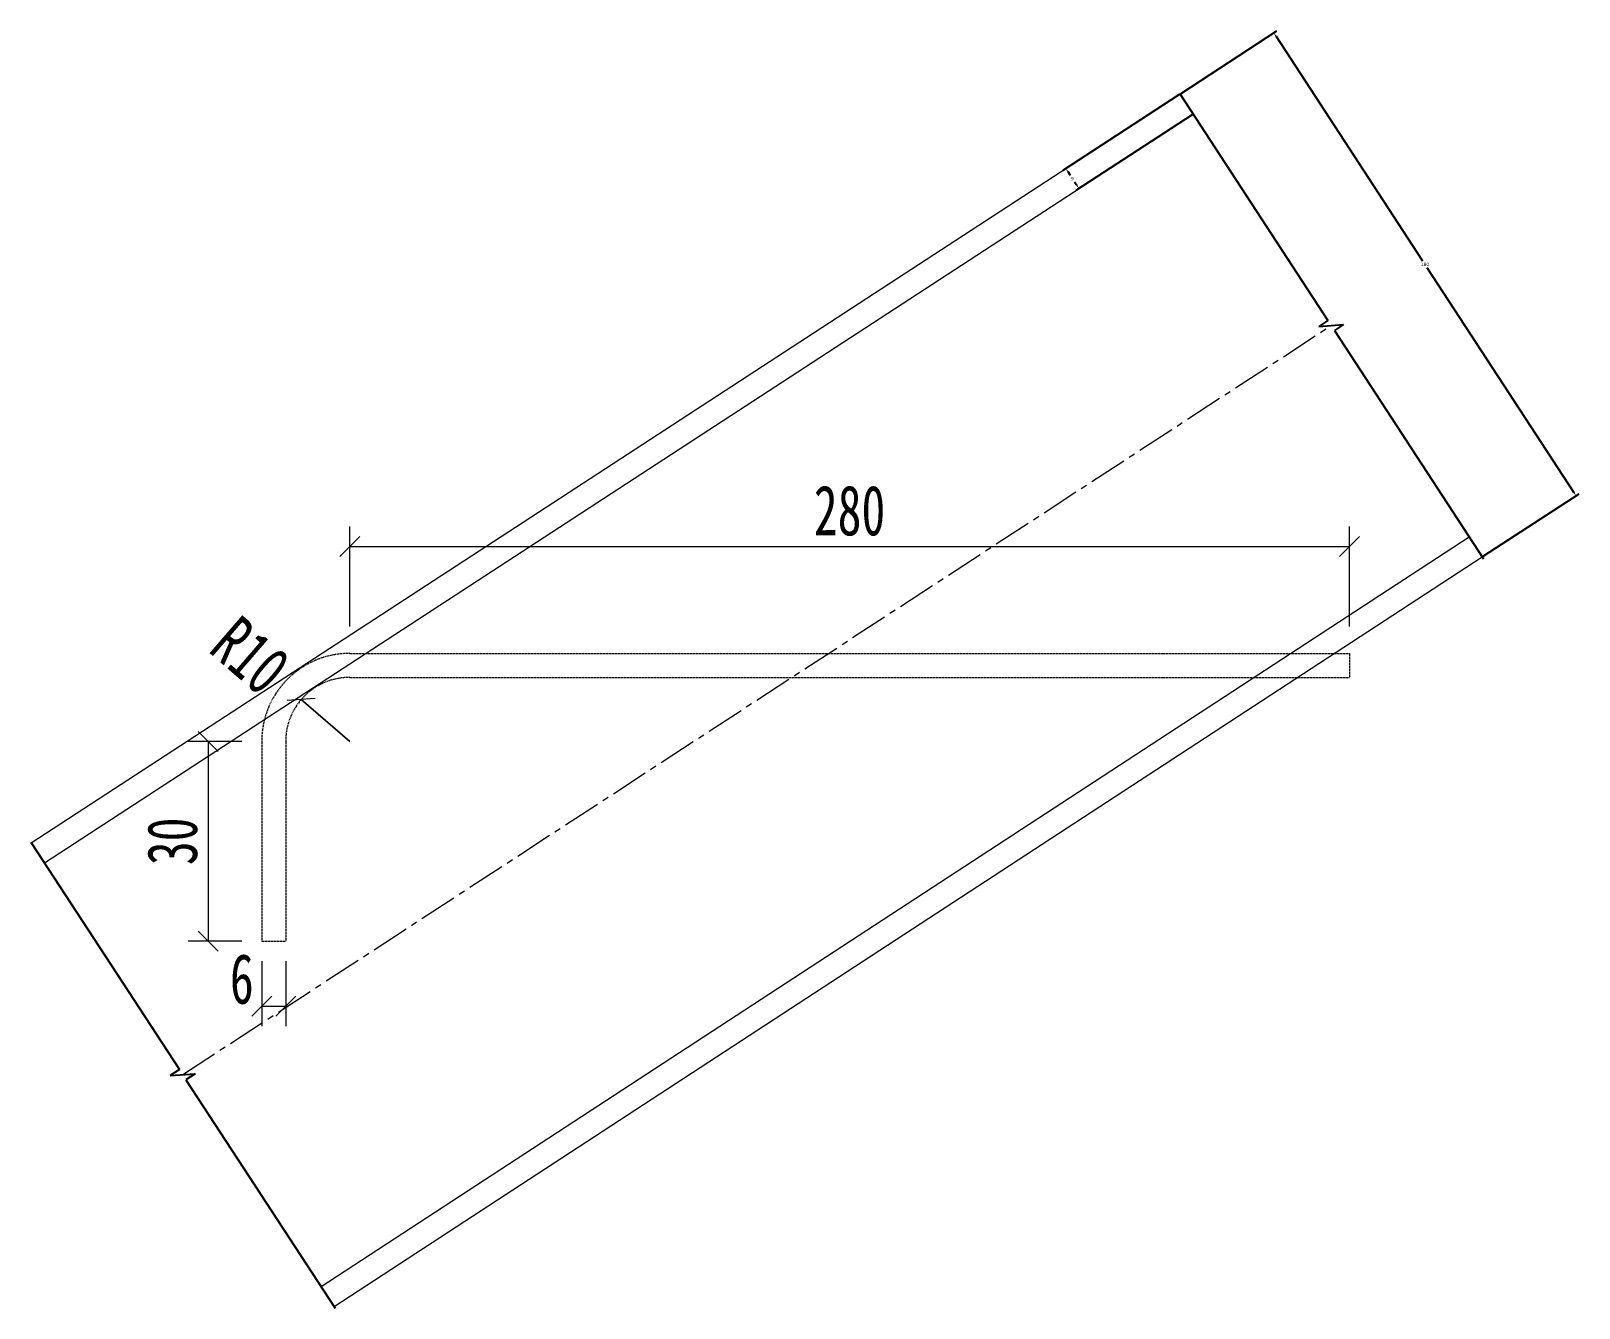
# Model space of a CAD drawing. Header units: millimetres. Extents: x -333068 to 789443, y 114680 to 345248.
# Drawn here: x -93243.1 to -92856, y 188120.4 to 188439.8 of the extents above; entities that cross this region are included whole.
import ezdxf

# ---------------------------------------------------------------- set-up
doc = ezdxf.new("R2010")
doc.units = ezdxf.units.MM
doc.linetypes.add('CENTER2', pattern=[28.575, 19.05, -3.175, 3.175, -3.175])
doc.linetypes.add('DASHED', pattern=[0.75, 0.5, -0.25])
doc.layers.get('Defpoints').update_dxf_attribs({"color": 8})
for name, color, linetype, lineweight in [('中心线', 2, 'CENTER2', 15), ('细实线', 4, 'Continuous', 15), ('虚线', 7, 'DASHED', 15), ('轮廓线', 3, 'Continuous', 15)]:
    doc.layers.add(name, color=color, linetype=linetype, lineweight=lineweight)
doc.styles.add('111', font='', dxfattribs={"width": 0.7})
doc.styles.get("Standard").update_dxf_attribs({"font": ''})
doc.styles.get('111').set_extended_font_data('仿宋_GB2312')
doc.styles.get('Standard').set_extended_font_data('仿宋_GB2312')
doc.dimstyles.new('200', dxfattribs={"dimscale": 0, "dimtxt": 2.5, "dimasz": 1, "dimexe": 1, "dimexo": 1, "dimgap": 0.6, "dimtad": 1, "dimdec": 0, "dimdsep": 46, "dimtxsty": '111', "dimblk": 'OBLIQUE', "dimcen": 0, "dimclrd": 4, "dimclre": 4, "dimclrt": 4, "dimadec": 1, "dimazin": 2, "dimtfac": 1, "dimtdec": 0, "dimtix": 1, "dimtmove": 2, "dimatfit": 3, "dimfxl": 4, "dimfxlon": 1, "dimtolj": 1, "dimlwd": -1, "dimlwe": -1, "dimarcsym": 0})
doc.dimstyles.get("Standard").update_dxf_attribs({"dimtxt": 0.18, "dimasz": 0.18, "dimexe": 0.18, "dimexo": 0.0625, "dimgap": 0.09, "dimtad": 0, "dimtih": 1, "dimtoh": 1, "dimdec": 4, "dimzin": 0, "dimdsep": 46, "dimtxsty": 'Standard', "dimcen": 0.09, "dimadec": 0, "dimazin": 0, "dimtfac": 1, "dimtdec": 4, "dimtofl": 0, "dimtmove": 0, "dimatfit": 3, "dimfxl": 1, "dimtolj": 1, "dimtzin": 0, "dimarcsym": 0})

msp = doc.modelspace()

# ---------------------------------------------------------------- blocks, each defined once
blk = doc.blocks.new('*D153')
at = {"color": 0, "lineweight": -2}
for p, q in [((-92955.48, 188424.18), (-92931.55, 188439.81)), ((-92931.81, 188438.56), (-92895.08, 188382.32)), ((-92857.21, 188324.32), (-92893.93, 188380.56)), ((-92879.9, 188308.43), (-92855.96, 188324.05))]:
    blk.add_line(p, q, dxfattribs=at)
at = {"color": 0}
for points in [[(-92931.68, 188438.65), (-92931.93, 188438.48), (-92932.3, 188439.32)], [(-92857.33, 188324.23), (-92857.08, 188324.4), (-92856.72, 188323.56)]]:
    blk.add_solid(points, dxfattribs=at)
at = {"layer": 'Defpoints', "color": 0}
for p in [(-92955.74, 188424.01), (-92856.72, 188323.56), (-92880.16, 188308.25)]:
    blk.add_point(p, dxfattribs=at)
at = {"color": 0, "insert": (-92894.51, 188381.44), "char_height": 0.9, "attachment_point": 5}
blk.add_mtext('\\A1;180', dxfattribs=at)
blk = doc.blocks.new('_Oblique')
at = {"color": 0, "linetype": 'ByBlock', "lineweight": -2}
blk.add_line((-0.5, -0.5), (0.5, 0.5), dxfattribs=at)
blk = doc.blocks.new('*D154')
at = {"layer": 'Defpoints', "color": 0}
for p in [(-92913.37, 188310.86), (-93163.37, 188284.14), (-92913.37, 188281.14)]:
    blk.add_point(p, dxfattribs=at)
at = {"layer": '细实线', "color": 4}
for p, q in [((-93163.37, 188290.86), (-93163.37, 188315.86)), ((-92913.37, 188290.86), (-92913.37, 188315.86)), ((-93163.37, 188310.86), (-92913.37, 188310.86))]:
    blk.add_line(p, q, dxfattribs=at)
at = {"layer": '细实线', "color": 4, "xscale": 5, "yscale": 5, "zscale": 5, "rotation": 180}
blk.add_blockref('_Oblique', (-93163.37, 188310.86), dxfattribs=at)
at = {"layer": '细实线', "color": 4, "xscale": 5, "yscale": 5, "zscale": 5}
blk.add_blockref('_Oblique', (-92913.37, 188310.86), dxfattribs=at)
at = {"layer": '细实线', "color": 4, "insert": (-93038.37, 188319.81), "char_height": 12.5, "attachment_point": 5, "style": '111'}
blk.add_mtext('\\A1;280', dxfattribs=at)
blk = doc.blocks.new('*D155')
at = {"layer": 'Defpoints', "color": 0}
for p in [(-93185.37, 188262.14), (-93198.74, 188212.14), (-93185.37, 188212.14)]:
    blk.add_point(p, dxfattribs=at)
at = {"layer": '细实线', "color": 4}
for p, q in [((-93190.37, 188262.14), (-93203.74, 188262.14)), ((-93198.74, 188262.14), (-93198.74, 188212.14)), ((-93190.37, 188212.14), (-93203.74, 188212.14))]:
    blk.add_line(p, q, dxfattribs=at)
at = {"layer": '细实线', "color": 4, "xscale": 5, "yscale": 5, "zscale": 5}
for p, rotation in [((-93198.74, 188262.14), 90), ((-93198.74, 188212.14), 270)]:
    blk.add_blockref('_Oblique', p, dxfattribs=dict(at, rotation=rotation))
at = {"layer": '细实线', "color": 4, "insert": (-93207.68, 188237.14), "char_height": 12.5, "attachment_point": 5, "rotation": 90, "style": '111'}
blk.add_mtext('\\A1;30', dxfattribs=at)
blk = doc.blocks.new('*D156')
at = {"layer": 'Defpoints', "color": 0}
for p in [(-93185.37, 188212.14), (-93179.37, 188212.14), (-93179.37, 188195.87)]:
    blk.add_point(p, dxfattribs=at)
at = {"layer": '细实线', "color": 4}
for p, q in [((-93185.37, 188207.14), (-93185.37, 188190.87)), ((-93179.37, 188207.14), (-93179.37, 188190.87)), ((-93185.37, 188195.87), (-93179.37, 188195.87))]:
    blk.add_line(p, q, dxfattribs=at)
at = {"layer": '细实线', "color": 4, "xscale": 5, "yscale": 5, "zscale": 5, "rotation": 180}
blk.add_blockref('_Oblique', (-93185.37, 188195.87), dxfattribs=at)
at = {"layer": '细实线', "color": 4, "xscale": 5, "yscale": 5, "zscale": 5}
blk.add_blockref('_Oblique', (-93179.37, 188195.87), dxfattribs=at)
at = {"layer": '细实线', "color": 4, "insert": (-93190.34, 188202.66), "char_height": 12.5, "attachment_point": 5, "style": '111'}
blk.add_mtext('\\A1;6', dxfattribs=at)
blk = doc.blocks.new('*D157')
at = {"layer": 'Defpoints', "color": 0}
for p in [(-93175.49, 188272.58), (-93163.37, 188262.14)]:
    blk.add_point(p, dxfattribs=at)
at = {"layer": '细实线', "color": 4}
for p, q in [((-93175.49, 188272.58), (-93163.37, 188262.14)), ((-93163.37, 188262.14), (-93175.49, 188272.58))]:
    blk.add_line(p, q, dxfattribs=at)
at = {"layer": '细实线', "color": 4, "xscale": 5, "yscale": 5, "zscale": 5, "rotation": 139.2467884127245}
blk.add_blockref('_Oblique', (-93175.49, 188272.58), dxfattribs=at)
at = {"layer": '细实线', "color": 4, "insert": (-93188.25, 188283.58), "char_height": 12.5, "attachment_point": 5, "rotation": 319.2468, "style": '111'}
blk.add_mtext('\\A1;R10', dxfattribs=at)
blk = doc.blocks.new('*D158')
at = {"color": 0, "lineweight": -2}
for p, q in [((-92956.01, 188423.84), (-92985.05, 188404.9)), ((-92952.73, 188418.81), (-92981.78, 188399.88)), ((-92983.81, 188404.64), (-92983.23, 188403.76)), ((-92981.51, 188401.12), (-92982.09, 188402))]:
    blk.add_line(p, q, dxfattribs=at)
at = {"color": 0}
for points in [[(-92983.68, 188404.72), (-92983.93, 188404.56), (-92984.3, 188405.4)], [(-92981.64, 188401.04), (-92981.39, 188401.21), (-92981.02, 188400.37)]]:
    blk.add_solid(points, dxfattribs=at)
at = {"layer": 'Defpoints', "color": 0}
for p in [(-92955.74, 188424.01), (-92952.47, 188418.98), (-92981.02, 188400.37)]:
    blk.add_point(p, dxfattribs=at)
at = {"color": 0, "insert": (-92982.66, 188402.88), "char_height": 0.9, "attachment_point": 5}
blk.add_mtext('\\A1;9', dxfattribs=at)

# ---------------------------------------------------------------- dimensions: what is measured, and where the dimension line sits
for p2, distance, text, picture, middle in [((-92880.16033, 188308.25445), 27.99966, '180', '*D153', (-92894.50787, 188381.43983)), ((-92952.46766, 188418.98199), -34.08583, '9', '*D158', (-92982.66124, 188402.88254))]:
    dim = msp.add_aligned_dim(p1=(-92955.74398, 188424.00849), p2=p2, distance=distance, text=text, dimstyle='Standard', override={"dimscale": 5})
    dim.commit()
    dim.dimension.update_dxf_attribs({"geometry": picture, "text_midpoint": middle})
at = {"layer": '细实线'}
dim = msp.add_linear_dim(base=(-92913.36957, 188310.861), p1=(-93163.36957, 188284.1358), p2=(-92913.36957, 188281.1358), text='280', dimstyle='200', override={"dimscale": 5, "dimblk": 'Oblique', "dimarcsym": 1}, dxfattribs=at)
dim.commit()
dim.dimension.update_dxf_attribs({"geometry": '*D154', "text_midpoint": (-93038.36957, 188319.80695)})
dim = msp.add_radius_dim(center=(-93163.36957, 188262.1358), mpoint=(-93175.49002, 188272.58064), text='R10', dimstyle='200', override={"dimscale": 5, "dimblk": 'Oblique', "dimarcsym": 1}, dxfattribs=at)
dim.commit()
dim.dimension.update_dxf_attribs({"geometry": '*D157', "text_midpoint": (-93188.25045, 188283.57697), "dimtype": 164})
dim = msp.add_linear_dim(base=(-93198.73844, 188212.1358), p1=(-93185.36957, 188262.1358), p2=(-93185.36957, 188212.1358), angle=90, text='30', dimstyle='200', override={"dimscale": 5, "dimblk": 'Oblique', "dimarcsym": 1}, dxfattribs=at)
dim.commit()
dim.dimension.update_dxf_attribs({"geometry": '*D155', "text_midpoint": (-93207.68439, 188237.1358)})
dim = msp.add_linear_dim(base=(-93179.36957, 188195.87467), p1=(-93185.36957, 188212.1358), p2=(-93179.36957, 188212.1358), dimstyle='200', override={"dimscale": 5, "dimblk": 'Oblique', "dimarcsym": 1}, dxfattribs=at)
dim.commit()
dim.dimension.update_dxf_attribs({"geometry": '*D156', "text_midpoint": (-93190.34473, 188202.65524), "dimtype": 160})

# ---------------------------------------------------------------- linework, layer by layer
at = {"ltscale": 0.5}
for p, q in [((-92955.88527, 188424.22487), (-92918.77598, 188367.39312)), ((-92918.76827, 188367.39814), (-92921.0648, 188365.90146)), ((-92921.0648, 188365.90146), (-92914.81856, 188366.36302)), ((-92914.81856, 188366.36302), (-92917.12147, 188364.8593)), ((-92917.12147, 188364.8593), (-92879.82815, 188307.74573)), ((-93243.06527, 188236.88434), (-93205.95597, 188180.05259)), ((-93205.94827, 188180.05761), (-93208.2448, 188178.56094)), ((-93208.2448, 188178.56094), (-93201.99856, 188179.02249)), ((-93201.99856, 188179.02249), (-93204.30147, 188177.51877)), ((-93204.30147, 188177.51877), (-93167.00815, 188120.4052))]:
    msp.add_line(p, q, dxfattribs=at)
at = {"layer": '中心线', "ltscale": 0.5}
msp.add_line((-93205.12168, 188178.79172), (-92917.95493, 188366.13572), dxfattribs=at)
at = {"layer": '虚线', "ltscale": 0.5}
for p, q in [((-93163.36957, 188284.1358), (-92913.36957, 188284.1358)), ((-92913.36957, 188284.1358), (-92913.36957, 188278.1358)), ((-93163.36957, 188278.1358), (-92913.36957, 188278.1358)), ((-93185.36957, 188262.1358), (-93185.36957, 188212.1358)), ((-93179.36957, 188262.1358), (-93179.36957, 188212.1358)), ((-93185.36957, 188212.1358), (-93179.36957, 188212.1358))]:
    msp.add_line(p, q, dxfattribs=at)
for radius in [22, 16]:
    msp.add_arc((-93163.36957, 188262.1358), radius, 90, 180, dxfattribs=at)
at = {"layer": '轮廓线', "ltscale": 0.5}
for p, q in [((-93242.99443, 188236.77585), (-92955.74398, 188424.00849)), ((-93239.71811, 188231.74935), (-92952.46766, 188418.98199)), ((-93170.53891, 188125.81245), (-92883.44074, 188313.27829)), ((-93167.2585, 188120.78861), (-92880.16033, 188308.25445))]:
    msp.add_line(p, q, dxfattribs=at)

msp.set_redraw_order([(e.dxf.handle, doc.entitydb.next_handle()) for e in msp.query("TEXT MTEXT ATTDEF DIMENSION ARC_DIMENSION")])  # texts and dimensions are drawn at this point

doc.saveas('drawing.dxf')
